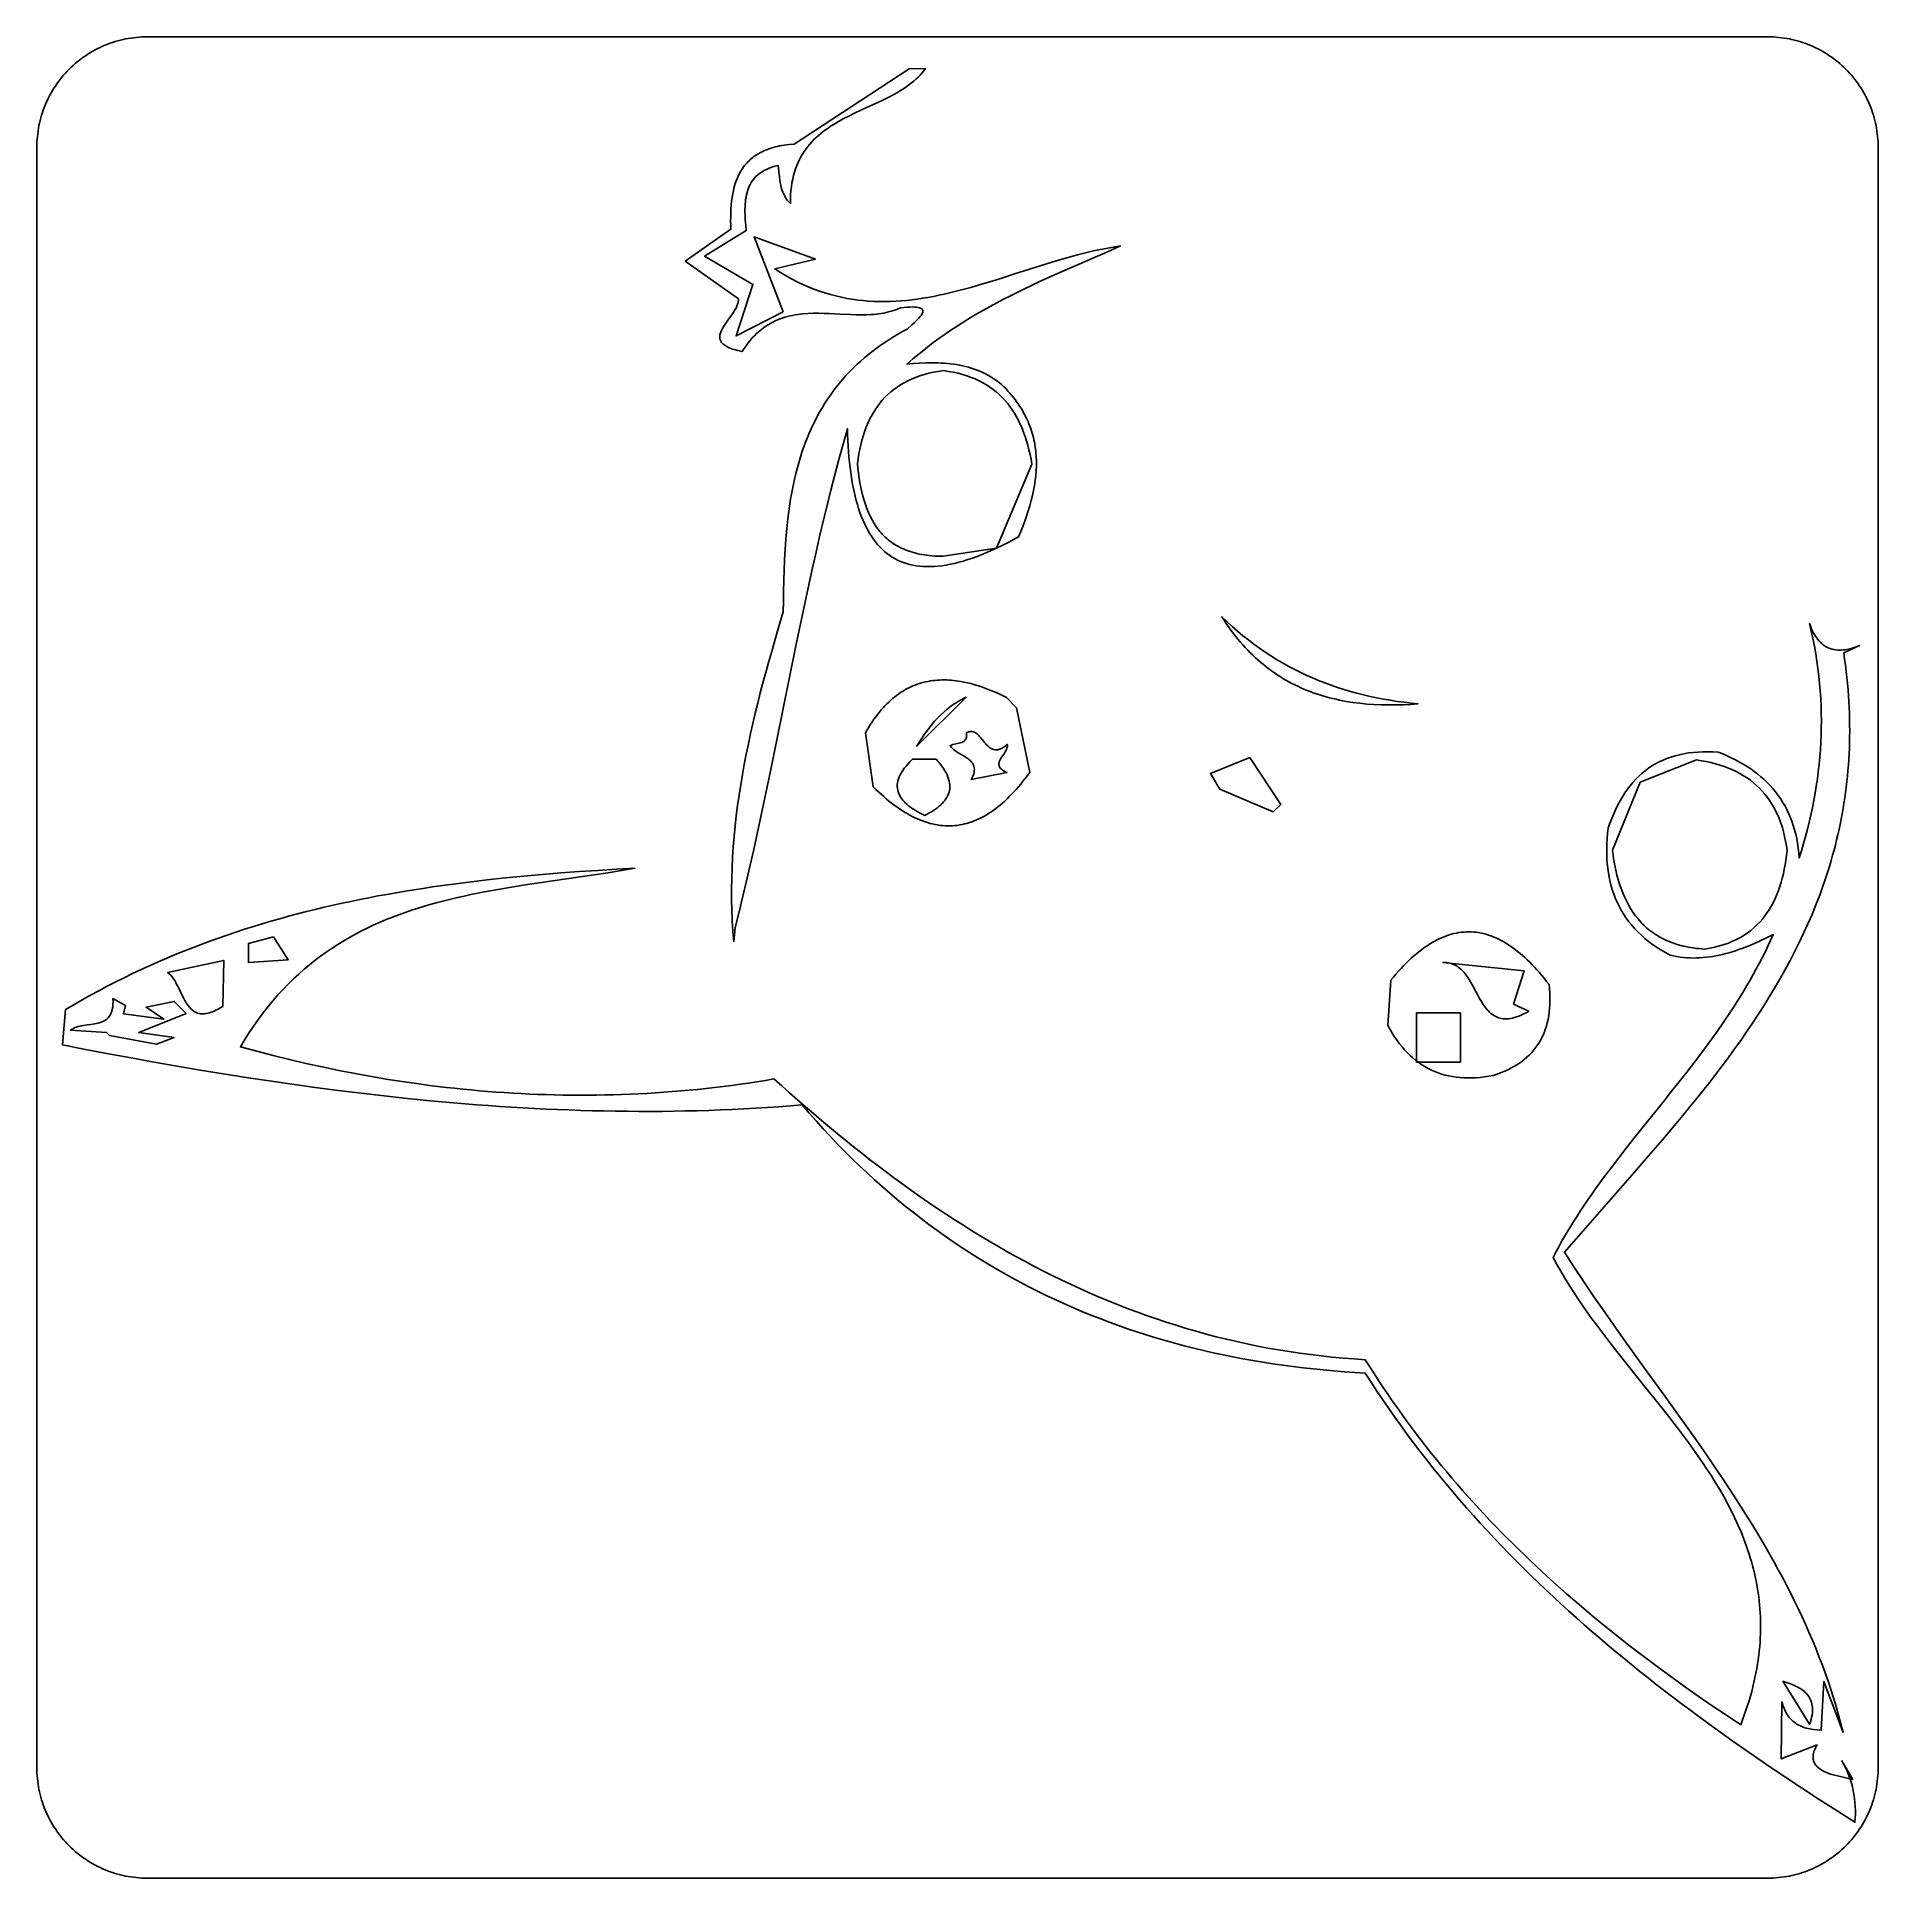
# Model space of a CAD drawing. Header units: metres. Extents: x 0 to 50, y 0 to 50.
import ezdxf

# ---------------------------------------------------------------- set-up
doc = ezdxf.new("R2010")
doc.units = ezdxf.units.M

msp = doc.modelspace()

# ---------------------------------------------------------------- linework, layer by layer
for points in [[(3, 0), (47, 0), (47, 0), (47.074492, 0.000924), (47.148761, 0.003687), (47.222779, 0.008277), (47.296513, 0.01468), (47.369934, 0.022884), (47.443009, 0.032877), (47.51571, 0.044646), (47.588004, 0.058177), (47.659861, 0.073458), (47.731251, 0.090477), (47.802143, 0.10922), (47.872505, 0.129676), (47.942308, 0.15183), (48.01152, 0.175671), (48.080111, 0.201186), (48.14805, 0.228361), (48.215307, 0.257185), (48.281849, 0.287645), (48.347648, 0.319727), (48.412671, 0.35342), (48.476889, 0.388709), (48.540271, 0.425584), (48.602785, 0.46403), (48.664402, 0.504035), (48.725089, 0.545587), (48.784818, 0.588672), (48.843556, 0.633279), (48.901274, 0.679394), (48.957939, 0.727004), (49.013523, 0.776097), (49.067994, 0.826659), (49.12132, 0.87868), (49.12132, 0.87868), (49.173341, 0.932006), (49.223903, 0.986477), (49.272996, 1.042061), (49.320606, 1.098726), (49.366721, 1.156444), (49.411328, 1.215182), (49.454413, 1.274911), (49.495965, 1.335598), (49.53597, 1.397215), (49.574416, 1.459729), (49.611291, 1.523111), (49.64658, 1.587329), (49.680273, 1.652352), (49.712355, 1.718151), (49.742815, 1.784693), (49.771639, 1.85195), (49.798814, 1.919889), (49.824329, 1.98848), (49.84817, 2.057692), (49.870324, 2.127495), (49.89078, 2.197857), (49.909523, 2.268749), (49.926542, 2.340139), (49.941823, 2.411996), (49.955354, 2.48429), (49.967123, 2.556991), (49.977116, 2.630066), (49.98532, 2.703487), (49.991723, 2.777221), (49.996313, 2.851239), (49.999076, 2.925508), (50, 3), (50, 47), (50, 47), (49.999076, 47.074492), (49.996313, 47.148761), (49.991723, 47.222779), (49.98532, 47.296513), (49.977116, 47.369934), (49.967123, 47.443009), (49.955354, 47.51571), (49.941823, 47.588004), (49.926542, 47.659861), (49.909523, 47.731251), (49.89078, 47.802143), (49.870324, 47.872505), (49.84817, 47.942308), (49.824329, 48.01152), (49.798814, 48.080111), (49.771639, 48.14805), (49.742815, 48.215307), (49.712355, 48.281849), (49.680273, 48.347648), (49.64658, 48.412671), (49.611291, 48.476889), (49.574416, 48.540271), (49.53597, 48.602785), (49.495965, 48.664402), (49.454413, 48.725089), (49.411328, 48.784818), (49.366721, 48.843556), (49.320606, 48.901274), (49.272996, 48.957939), (49.223903, 49.013523), (49.173341, 49.067994), (49.12132, 49.12132), (49.12132, 49.12132), (49.067994, 49.173341), (49.013523, 49.223903), (48.957939, 49.272996), (48.901274, 49.320606), (48.843556, 49.366721), (48.784818, 49.411328), (48.725089, 49.454413), (48.664402, 49.495965), (48.602785, 49.53597), (48.540271, 49.574416), (48.476889, 49.611291), (48.412671, 49.64658), (48.347648, 49.680273), (48.281849, 49.712355), (48.215307, 49.742815), (48.14805, 49.771639), (48.080111, 49.798814), (48.01152, 49.824329), (47.942308, 49.84817), (47.872505, 49.870324), (47.802143, 49.89078), (47.731251, 49.909523), (47.659861, 49.926542), (47.588004, 49.941823), (47.51571, 49.955354), (47.443009, 49.967123), (47.369934, 49.977116), (47.296513, 49.98532), (47.222779, 49.991723), (47.148761, 49.996313), (47.074492, 49.999076), (47, 50), (3, 50), (3, 50), (2.925508, 49.999076), (2.851239, 49.996313), (2.777221, 49.991723), (2.703487, 49.98532), (2.630066, 49.977116), (2.556991, 49.967123), (2.48429, 49.955354), (2.411996, 49.941823), (2.340139, 49.926542), (2.268749, 49.909523), (2.197857, 49.89078), (2.127495, 49.870324), (2.057692, 49.84817), (1.98848, 49.824329), (1.919889, 49.798814), (1.85195, 49.771639), (1.784693, 49.742815), (1.718151, 49.712355), (1.652352, 49.680273), (1.587329, 49.64658), (1.523111, 49.611291), (1.459729, 49.574416), (1.397215, 49.53597), (1.335598, 49.495965), (1.274911, 49.454413), (1.215182, 49.411328), (1.156444, 49.366721), (1.098726, 49.320606), (1.042061, 49.272996), (0.986477, 49.223903), (0.932006, 49.173341), (0.87868, 49.12132), (0.87868, 49.12132), (0.826659, 49.067994), (0.776097, 49.013523), (0.727004, 48.957939), (0.679394, 48.901274), (0.633279, 48.843556), (0.588672, 48.784818), (0.545587, 48.725089), (0.504035, 48.664402), (0.46403, 48.602785), (0.425584, 48.540271), (0.388709, 48.476889), (0.35342, 48.412671), (0.319727, 48.347648), (0.287645, 48.281849), (0.257185, 48.215307), (0.228361, 48.14805), (0.201186, 48.080111), (0.175671, 48.01152), (0.15183, 47.942308), (0.129676, 47.872505), (0.10922, 47.802143), (0.090477, 47.731251), (0.073458, 47.659861), (0.058177, 47.588004), (0.044646, 47.51571), (0.032877, 47.443009), (0.022884, 47.369934), (0.01468, 47.296513), (0.008277, 47.222779), (0.003687, 47.148761), (0.000924, 47.074492), (0, 47), (0, 3), (0, 3), (0.000924, 2.925508), (0.003687, 2.851239), (0.008277, 2.777221), (0.01468, 2.703487), (0.022884, 2.630066), (0.032877, 2.556991), (0.044646, 2.48429), (0.058177, 2.411996), (0.073458, 2.340139), (0.090477, 2.268749), (0.10922, 2.197857), (0.129676, 2.127495), (0.15183, 2.057692), (0.175671, 1.98848), (0.201186, 1.919889), (0.228361, 1.85195), (0.257185, 1.784694), (0.287645, 1.718151), (0.319727, 1.652352), (0.35342, 1.587329), (0.388709, 1.523111), (0.425584, 1.459729), (0.46403, 1.397215), (0.504035, 1.335598), (0.545587, 1.274911), (0.588672, 1.215182), (0.633279, 1.156444), (0.679394, 1.098726), (0.727004, 1.042061), (0.776097, 0.986477), (0.826659, 0.932006), (0.87868, 0.87868), (0.87868, 0.87868), (0.932006, 0.826659), (0.986477, 0.776097), (1.042061, 0.727004), (1.098726, 0.679394), (1.156444, 0.633279), (1.215182, 0.588672), (1.274911, 0.545587), (1.335598, 0.504035), (1.397215, 0.46403), (1.459729, 0.425584), (1.523111, 0.388709), (1.587329, 0.35342), (1.652352, 0.319727), (1.718151, 0.287645), (1.784693, 0.257185), (1.85195, 0.228361), (1.919889, 0.201186), (1.98848, 0.175671), (2.057692, 0.15183), (2.127495, 0.129676), (2.197857, 0.10922), (2.268749, 0.090477), (2.340139, 0.073458), (2.411996, 0.058177), (2.48429, 0.044646), (2.556991, 0.032877), (2.630066, 0.022884), (2.703487, 0.01468), (2.777221, 0.008277), (2.851239, 0.003687), (2.925508, 0.000924), (3, 0)], [(24.133482, 49.135992), (24.133482, 49.135992), (24.085966, 49.074351), (24.036026, 49.014992), (23.983763, 48.957813), (23.929281, 48.902709), (23.872681, 48.849577), (23.814066, 48.798313), (23.753537, 48.748813), (23.691197, 48.700974), (23.627149, 48.654692), (23.561494, 48.609863), (23.494335, 48.566383), (23.425773, 48.524149), (23.355913, 48.483057), (23.284854, 48.443003), (23.139553, 48.365596), (22.990689, 48.291097), (22.83908, 48.218677), (22.530897, 48.076755), (22.37596, 48.005593), (22.221548, 47.933192), (22.068481, 47.858721), (21.917576, 47.78135), (21.769651, 47.700251), (21.697062, 47.658044), (21.625524, 47.614593), (21.555141, 47.569795), (21.486014, 47.523547), (21.418245, 47.475743), (21.351937, 47.426282), (21.287191, 47.375058), (21.224111, 47.321969), (21.162799, 47.266911), (21.103356, 47.209779), (21.045885, 47.150471), (20.990488, 47.088882), (20.937268, 47.024909), (20.886326, 46.958448), (20.837765, 46.889395), (20.791687, 46.817647), (20.748195, 46.743099), (20.70739, 46.665649), (20.669375, 46.585193), (20.634252, 46.501626), (20.602123, 46.414845), (20.573091, 46.324747), (20.547257, 46.231227), (20.524725, 46.134182), (20.505596, 46.033508), (20.489973, 45.929102), (20.477957, 45.82086), (20.469651, 45.708677), (20.465157, 45.592451), (20.464578, 45.472078), (20.464578, 45.472078), (20.418609, 45.517404), (20.37751, 45.565517), (20.340952, 45.616369), (20.308606, 45.669915), (20.280145, 45.726111), (20.255239, 45.784911), (20.233559, 45.846268), (20.214777, 45.910138), (20.198565, 45.976475), (20.184593, 46.045234), (20.172533, 46.116369), (20.162056, 46.189834), (20.144537, 46.343574), (20.129408, 46.50609), (20.129408, 46.50609), (20.041527, 46.484064), (19.95928, 46.458939), (19.882494, 46.43081), (19.810999, 46.399773), (19.744625, 46.365923), (19.683201, 46.329357), (19.626555, 46.29017), (19.574517, 46.248458), (19.526916, 46.204317), (19.483582, 46.157842), (19.444343, 46.10913), (19.409028, 46.058275), (19.377467, 46.005375), (19.349489, 45.950523), (19.324923, 45.893817), (19.303599, 45.835352), (19.285344, 45.775224), (19.26999, 45.713529), (19.257364, 45.650361), (19.247296, 45.585818), (19.239615, 45.519994), (19.23415, 45.452986), (19.230731, 45.38489), (19.229187, 45.3158), (19.229346, 45.245813), (19.231038, 45.175025), (19.238338, 45.031428), (19.249719, 44.885774), (19.263816, 44.738829), (18.134449, 44.042169), (19.446405, 43.279146), (18.985811, 41.879651), (20.263093, 42.53542), (19.475177, 44.573001), (21.141721, 43.96468), (20.038531, 43.696068), (20.038531, 43.696068), (20.191143, 43.599897), (20.343377, 43.510054), (20.495241, 43.426395), (20.646745, 43.348776), (20.797899, 43.277055), (20.948711, 43.211087), (21.09919, 43.15073), (21.249347, 43.095839), (21.399189, 43.046273), (21.548726, 43.001886), (21.697968, 42.962536), (21.846923, 42.928079), (21.995602, 42.898372), (22.144012, 42.873272), (22.292163, 42.852634), (22.440064, 42.836316), (22.587725, 42.824175), (22.735155, 42.816066), (22.882362, 42.811846), (23.029357, 42.811373), (23.176148, 42.814502), (23.322745, 42.82109), (23.469156, 42.830994), (23.615391, 42.84407), (23.761459, 42.860175), (23.90737, 42.879166), (24.053132, 42.900898), (24.198755, 42.92523), (24.344247, 42.952016), (24.489619, 42.981115), (24.634879, 43.012382), (24.780036, 43.045673), (24.9251, 43.080847), (25.07008, 43.117758), (25.359823, 43.196223), (25.649341, 43.279918), (25.938706, 43.367699), (26.227992, 43.458416), (26.517272, 43.550923), (27.096109, 43.736718), (27.385814, 43.827711), (27.675807, 43.915904), (27.966163, 44.000151), (28.256954, 44.079304), (28.402536, 44.116611), (28.548255, 44.152215), (28.694119, 44.185972), (28.840138, 44.217738), (28.986321, 44.24737), (29.132678, 44.274725), (29.279217, 44.299659), (29.425948, 44.322028), (29.425948, 44.322028), (29.051239, 44.156836), (28.675791, 43.99317), (28.30011, 43.829692), (27.924702, 43.665065), (27.550074, 43.49795), (27.176731, 43.327009), (26.9907, 43.239686), (26.80518, 43.150905), (26.620234, 43.060498), (26.435925, 42.968298), (26.252317, 42.874139), (26.069474, 42.777852), (25.887457, 42.679271), (25.706331, 42.578229), (25.526159, 42.474557), (25.347004, 42.368089), (25.168929, 42.258658), (24.991998, 42.146096), (24.816273, 42.030236), (24.641819, 41.910911), (24.468697, 41.787954), (24.296972, 41.661197), (24.126707, 41.530473), (23.957965, 41.395615), (23.790809, 41.256455), (23.625303, 41.112827), (23.625303, 41.112827), (23.796871, 41.127017), (23.967933, 41.138148), (24.138304, 41.145475), (24.307798, 41.148248), (24.47623, 41.145721), (24.559989, 41.142236), (24.643414, 41.137146), (24.72648, 41.130357), (24.809164, 41.121777), (24.891444, 41.111311), (24.973296, 41.098865), (25.054697, 41.084348), (25.135623, 41.067665), (25.216053, 41.048722), (25.295961, 41.027427), (25.375326, 41.003686), (25.454124, 40.977406), (25.532331, 40.948492), (25.609925, 40.916853), (25.686883, 40.882394), (25.763181, 40.845022), (25.838796, 40.804643), (25.913705, 40.761165), (25.987884, 40.714493), (26.061312, 40.664534), (26.133963, 40.611196), (26.205816, 40.554384), (26.205816, 40.554384), (26.262605, 40.497322), (26.317413, 40.440011), (26.370258, 40.382451), (26.421161, 40.324643), (26.470141, 40.266586), (26.517217, 40.208282), (26.562409, 40.149731), (26.605736, 40.090933), (26.647218, 40.031889), (26.686875, 39.9726), (26.724726, 39.913066), (26.76079, 39.853287), (26.795087, 39.793263), (26.827637, 39.732997), (26.858459, 39.672487), (26.887572, 39.611734), (26.914996, 39.55074), (26.940751, 39.489504), (26.964857, 39.428026), (26.987332, 39.366308), (27.008196, 39.30435), (27.027468, 39.242152), (27.045169, 39.179715), (27.061318, 39.117039), (27.075934, 39.054125), (27.089036, 38.990973), (27.11078, 38.863959), (27.126705, 38.735999), (27.136967, 38.607098), (27.141723, 38.47726), (27.141128, 38.346489), (27.13534, 38.214789), (27.124513, 38.082163), (27.108805, 37.948616), (27.088371, 37.814151), (27.063368, 37.678773), (27.033951, 37.542485), (27.000277, 37.405292), (26.962502, 37.267196), (26.920782, 37.128203), (26.875274, 36.988316), (26.826132, 36.847539), (26.773515, 36.705875), (26.717577, 36.56333), (26.658475, 36.419906), (26.658475, 36.419906), (26.508304, 36.338419), (26.360895, 36.261382), (26.216235, 36.188776), (26.074309, 36.12058), (25.935102, 36.056776), (25.798599, 35.997344), (25.664786, 35.942263), (25.533649, 35.891515), (25.405173, 35.84508), (25.279342, 35.802938), (25.156144, 35.765069), (25.035562, 35.731454), (24.917582, 35.702074), (24.802191, 35.676908), (24.689372, 35.655937), (24.579112, 35.639141), (24.471396, 35.626501), (24.36621, 35.617998), (24.263538, 35.61361), (24.163366, 35.61332), (24.06568, 35.617107), (23.970465, 35.624951), (23.877706, 35.636834), (23.787389, 35.652735), (23.699499, 35.672634), (23.614022, 35.696513), (23.530942, 35.724351), (23.450246, 35.756129), (23.371919, 35.791827), (23.295946, 35.831426), (23.222313, 35.874906), (23.151004, 35.922247), (23.082006, 35.97343), (23.015303, 36.028434), (22.950882, 36.087242), (22.888727, 36.149832), (22.828825, 36.216185), (22.771159, 36.286282), (22.715717, 36.360103), (22.662482, 36.437628), (22.611441, 36.518838), (22.562579, 36.603713), (22.515881, 36.692233), (22.471334, 36.784379), (22.428921, 36.880132), (22.388629, 36.979471), (22.350442, 37.082376), (22.314348, 37.188829), (22.280329, 37.29881), (22.248373, 37.412299), (22.218465, 37.529276), (22.19059, 37.649722), (22.164732, 37.773617), (22.140879, 37.900942), (22.119015, 38.031677), (22.099125, 38.165802), (22.081196, 38.303297), (22.065211, 38.444144), (22.051158, 38.588322), (22.03902, 38.735812), (22.028784, 38.886593), (22.020435, 39.040648), (22.013959, 39.197955), (22.00934, 39.358496), (22.00934, 39.358496), (21.892316, 38.942849), (21.778755, 38.526176), (21.668454, 38.108532), (21.561207, 37.68997), (21.456809, 37.270544), (21.355057, 36.850308), (21.255744, 36.429317), (21.158667, 36.007624), (21.063621, 35.585284), (20.970401, 35.16235), (20.878802, 34.738877), (20.788619, 34.314919), (20.611685, 33.465761), (20.437961, 32.615311), (20.093591, 30.912262), (19.919669, 30.060527), (19.742406, 29.209228), (19.65201, 28.783878), (19.560165, 28.358799), (19.466665, 27.934045), (19.371306, 27.50967), (19.273884, 27.085729), (19.174193, 26.662275), (19.072029, 26.239363), (18.967188, 25.817047), (18.926552, 25.429487), (18.926552, 25.429487), (18.903271, 25.717972), (18.885771, 26.005718), (18.873896, 26.292741), (18.867488, 26.57906), (18.866391, 26.864692), (18.870446, 27.149656), (18.879498, 27.433969), (18.893389, 27.717649), (18.911962, 28.000714), (18.935059, 28.283182), (18.962524, 28.565071), (18.9942, 28.846399), (19.029929, 29.127184), (19.069554, 29.407443), (19.112919, 29.687195), (19.159865, 29.966457), (19.210237, 30.245248), (19.263876, 30.523585), (19.320626, 30.801485), (19.38033, 31.078968), (19.442831, 31.356051), (19.50797, 31.632752), (19.575592, 31.909089), (19.645539, 32.185079), (19.717655, 32.460741), (19.791781, 32.736092), (19.867761, 33.011151), (19.945438, 33.285935), (20.105253, 33.83475), (20.26997, 34.382682), (20.26997, 34.382682), (20.272041, 34.668842), (20.275848, 34.954247), (20.281883, 35.238676), (20.290637, 35.521905), (20.302601, 35.803715), (20.318265, 36.083883), (20.338122, 36.362187), (20.362661, 36.638406), (20.392374, 36.912318), (20.409324, 37.04834), (20.427751, 37.183702), (20.447718, 37.318376), (20.469285, 37.452335), (20.492514, 37.585551), (20.517466, 37.717997), (20.544202, 37.849644), (20.572785, 37.980465), (20.603274, 38.110432), (20.635732, 38.239518), (20.67022, 38.367695), (20.7068, 38.494934), (20.745532, 38.621209), (20.786478, 38.746492), (20.8297, 38.870755), (20.875259, 38.99397), (20.923216, 39.11611), (20.973632, 39.237146), (21.02657, 39.357052), (21.08209, 39.475799), (21.140254, 39.593359), (21.201123, 39.709706), (21.264758, 39.824811), (21.331222, 39.938647), (21.400574, 40.051186), (21.472878, 40.162399), (21.548193, 40.272261), (21.626582, 40.380742), (21.708105, 40.487815), (21.792825, 40.593452), (21.880802, 40.697626), (21.972099, 40.80031), (22.066775, 40.901474), (22.164893, 41.001092), (22.266515, 41.099135), (22.3717, 41.195577), (22.480512, 41.29039), (22.59301, 41.383544), (22.709258, 41.475014), (22.829315, 41.564772), (22.953243, 41.652789), (23.081105, 41.739037), (23.21296, 41.82349), (23.348871, 41.906119), (23.488898, 41.986898), (23.633104, 42.065797), (23.633104, 42.065797), (23.757256, 42.179153), (23.821382, 42.237352), (23.883218, 42.295351), (23.940022, 42.35224), (23.989052, 42.407108), (24.009795, 42.433499), (24.027566, 42.459044), (24.042022, 42.483629), (24.052821, 42.507139), (24.05962, 42.529462), (24.062076, 42.550482), (24.059846, 42.570087), (24.052587, 42.588163), (24.039958, 42.604595), (24.021614, 42.619271), (23.997213, 42.632076), (23.966413, 42.642896), (23.928871, 42.651617), (23.884243, 42.658127), (23.832187, 42.66231), (23.772361, 42.664054), (23.704421, 42.663244), (23.628025, 42.659767), (23.54283, 42.653509), (23.448493, 42.644355), (23.448493, 42.644355), (23.386251, 42.616487), (23.323268, 42.591237), (23.259571, 42.568492), (23.195189, 42.548141), (23.13015, 42.530069), (23.064483, 42.514166), (22.998216, 42.500318), (22.931377, 42.488413), (22.863995, 42.478338), (22.796098, 42.469982), (22.727715, 42.463231), (22.658872, 42.457973), (22.519926, 42.451486), (22.379487, 42.449621), (22.237781, 42.451479), (22.095035, 42.456158), (21.807329, 42.470384), (21.518184, 42.485099), (21.373638, 42.49039), (21.229412, 42.493104), (21.085733, 42.49234), (20.942828, 42.487199), (20.800922, 42.47678), (20.730415, 42.469311), (20.660244, 42.460185), (20.590435, 42.449289), (20.521019, 42.436512), (20.452022, 42.42174), (20.383474, 42.404862), (20.315403, 42.385764), (20.247836, 42.364334), (20.180803, 42.340461), (20.114332, 42.31403), (20.048451, 42.28493), (19.983188, 42.253049), (19.918572, 42.218273), (19.854631, 42.180491), (19.791393, 42.139589), (19.728888, 42.095456), (19.667142, 42.047978), (19.606184, 41.997044), (19.546044, 41.94254), (19.486748, 41.884355), (19.428326, 41.822375), (19.370806, 41.756489), (19.314216, 41.686584), (19.258584, 41.612547), (19.203939, 41.534266), (19.15031, 41.451628), (19.15031, 41.451628), (19.033948, 41.478647), (18.93193, 41.50767), (18.886079, 41.522905), (18.84355, 41.53861), (18.804256, 41.554772), (18.768107, 41.571382), (18.735017, 41.588429), (18.704897, 41.605901), (18.67766, 41.623789), (18.653217, 41.642082), (18.63148, 41.660769), (18.612363, 41.67984), (18.595776, 41.699283), (18.581632, 41.719088), (18.569843, 41.739244), (18.560321, 41.759742), (18.552978, 41.780569), (18.547726, 41.801716), (18.544478, 41.823171), (18.543145, 41.844924), (18.54364, 41.866965), (18.545874, 41.889282), (18.54976, 41.911866), (18.55521, 41.934704), (18.570449, 41.981105), (18.590888, 42.028399), (18.615825, 42.076501), (18.644555, 42.125326), (18.676375, 42.174787), (18.746475, 42.27528), (18.820497, 42.377298), (18.892815, 42.480156), (18.926578, 42.531688), (18.957804, 42.583173), (18.985792, 42.634528), (19.009837, 42.685665), (19.029237, 42.736501), (19.043288, 42.78695), (19.048088, 42.812002), (19.051287, 42.836925), (19.052798, 42.861709), (19.052531, 42.886343), (17.606677, 43.910207), (18.845627, 44.777152), (18.845627, 44.777152), (18.841991, 44.890014), (18.840248, 45.001582), (18.84058, 45.111724), (18.843167, 45.220306), (18.848192, 45.327193), (18.855835, 45.432251), (18.866276, 45.535347), (18.879698, 45.636347), (18.896282, 45.735117), (18.916207, 45.831524), (18.939656, 45.925433), (18.96681, 46.01671), (18.99785, 46.105222), (19.032956, 46.190835), (19.07231, 46.273415), (19.116093, 46.352828), (19.164486, 46.428941), (19.190468, 46.465717), (19.21767, 46.501618), (19.246116, 46.536628), (19.275827, 46.570728), (19.306826, 46.603903), (19.339137, 46.636136), (19.372781, 46.667409), (19.407781, 46.697707), (19.44416, 46.727012), (19.481941, 46.755308), (19.521146, 46.782579), (19.561797, 46.808806), (19.603918, 46.833974), (19.647532, 46.858066), (19.692659, 46.881066), (19.739325, 46.902955), (19.78755, 46.923718), (19.837358, 46.943339), (19.888771, 46.961799), (19.941811, 46.979083), (19.996503, 46.995174), (20.052867, 47.010055), (20.110928, 47.023709), (20.170707, 47.036119), (20.232227, 47.04727), (20.29551, 47.057144), (20.36058, 47.065724), (20.427459, 47.072993), (20.566734, 47.083535), (23.683481, 49.129114), (24.133482, 49.135992)], [(26.055439, 36.112941), (27.019941, 38.396588), (27.019941, 38.396588), (26.995858, 38.529089), (26.969223, 38.658566), (26.939962, 38.784977), (26.908001, 38.908283), (26.873266, 39.028443), (26.835682, 39.145417), (26.795175, 39.259165), (26.751671, 39.369645), (26.705096, 39.476819), (26.655376, 39.580645), (26.602436, 39.681084), (26.546203, 39.778095), (26.486602, 39.871637), (26.423558, 39.961671), (26.356999, 40.048156), (26.286849, 40.131052), (26.213035, 40.210318), (26.135482, 40.285914), (26.054116, 40.357801), (25.968862, 40.425936), (25.879648, 40.490281), (25.786398, 40.550795), (25.689038, 40.607437), (25.587495, 40.660168), (25.481693, 40.708946), (25.37156, 40.753733), (25.257019, 40.794486), (25.137999, 40.831167), (25.014423, 40.863734), (24.886219, 40.892148), (24.753311, 40.916368), (24.615627, 40.936353), (24.615627, 40.936353), (24.478729, 40.916134), (24.346553, 40.891715), (24.219041, 40.863141), (24.096133, 40.830453), (23.97777, 40.793694), (23.863892, 40.752908), (23.754441, 40.708136), (23.649357, 40.659422), (23.548581, 40.606807), (23.452054, 40.550336), (23.359716, 40.49005), (23.27151, 40.425993), (23.187375, 40.358207), (23.107251, 40.286734), (23.031081, 40.211618), (22.958805, 40.132901), (22.890364, 40.050626), (22.825698, 39.964836), (22.764748, 39.875573), (22.707456, 39.78288), (22.653762, 39.6868), (22.603606, 39.587375), (22.55693, 39.484649), (22.513674, 39.378663), (22.47378, 39.269462), (22.437188, 39.157086), (22.403838, 39.04158), (22.373673, 38.922985), (22.346632, 38.801345), (22.322656, 38.676702), (22.301687, 38.5491), (22.283665, 38.418579), (22.283665, 38.418579), (22.296552, 38.283159), (22.311829, 38.150151), (22.329642, 38.01968), (22.350138, 37.891869), (22.373463, 37.76684), (22.399765, 37.644719), (22.429189, 37.525628), (22.461884, 37.409691), (22.497995, 37.297031), (22.537669, 37.187772), (22.581054, 37.082037), (22.628295, 36.97995), (22.67954, 36.881635), (22.734935, 36.787215), (22.794628, 36.696813), (22.826131, 36.653157), (22.858764, 36.610553), (22.892545, 36.569014), (22.927491, 36.528558), (22.963622, 36.489199), (23.000955, 36.450952), (23.03951, 36.413834), (23.079304, 36.377859), (23.120356, 36.343044), (23.162684, 36.309402), (23.206306, 36.276951), (23.251241, 36.245705), (23.297507, 36.215679), (23.345123, 36.18689), (23.394106, 36.159353), (23.444476, 36.133082), (23.49625, 36.108094), (23.549446, 36.084404), (23.604085, 36.062027), (23.660182, 36.04098), (23.717758, 36.021276), (23.776829, 36.002932), (23.837416, 35.985964), (23.899535, 35.970386), (23.963205, 35.956214), (24.028445, 35.943463), (24.095273, 35.932149), (24.163707, 35.922288), (24.233766, 35.913894), (24.305468, 35.906984), (24.378831, 35.901572), (24.453874, 35.897675), (24.530615, 35.895307), (24.609072, 35.894484), (26.055439, 36.112941)], [(48.134405, 34.068872), (48.134405, 34.068872), (48.158647, 34.002954), (48.184143, 33.940393), (48.210885, 33.881158), (48.238866, 33.825217), (48.268078, 33.77254), (48.298513, 33.723094), (48.330164, 33.676849), (48.363025, 33.633773), (48.397087, 33.593836), (48.432342, 33.557005), (48.468785, 33.52325), (48.506407, 33.49254), (48.5452, 33.464843), (48.585158, 33.440127), (48.626273, 33.418363), (48.668537, 33.399518), (48.711943, 33.383561), (48.756485, 33.370461), (48.802153, 33.360187), (48.848942, 33.352707), (48.896843, 33.347991), (48.945849, 33.346006), (48.995952, 33.346722), (49.047146, 33.350108), (49.099423, 33.356132), (49.152775, 33.364763), (49.207195, 33.37597), (49.262676, 33.389721), (49.31921, 33.405986), (49.37679, 33.424732), (49.435408, 33.445929), (49.495057, 33.469546), (49.065225, 33.271544), (49.065225, 33.271544), (49.089706, 33.102398), (49.112102, 32.934295), (49.132431, 32.767225), (49.150711, 32.60118), (49.166961, 32.436149), (49.181199, 32.272126), (49.193443, 32.109099), (49.203712, 31.94706), (49.212023, 31.786001), (49.218395, 31.625911), (49.222846, 31.466783), (49.225394, 31.308606), (49.226058, 31.151371), (49.224856, 30.995071), (49.221806, 30.839695), (49.216927, 30.685234), (49.210236, 30.531679), (49.201752, 30.379022), (49.191494, 30.227254), (49.179478, 30.076364), (49.165724, 29.926344), (49.150251, 29.777185), (49.133075, 29.628878), (49.114216, 29.481414), (49.093691, 29.334784), (49.071519, 29.188978), (49.047719, 29.043988), (49.022307, 28.899804), (48.995304, 28.756417), (48.966726, 28.613819), (48.936593, 28.472), (48.904922, 28.330951), (48.871731, 28.190663), (48.83704, 28.051127), (48.800865, 27.912334), (48.763226, 27.774275), (48.724141, 27.63694), (48.683628, 27.500321), (48.641704, 27.364409), (48.598389, 27.229194), (48.553701, 27.094668), (48.507658, 26.96082), (48.411579, 26.695127), (48.310299, 26.432042), (48.203963, 26.171493), (48.092718, 25.913406), (47.97671, 25.65771), (47.856085, 25.404331), (47.730988, 25.153197), (47.601565, 24.904235), (47.467964, 24.657373), (47.330329, 24.412537), (47.188807, 24.169656), (47.043543, 23.928656), (46.894684, 23.689466), (46.742376, 23.452011), (46.586765, 23.21622), (46.427996, 22.98202), (46.266216, 22.749338), (46.101571, 22.518101), (45.934206, 22.288238), (45.764268, 22.059674), (45.591903, 21.832339), (45.417257, 21.606158), (45.240475, 21.381059), (45.061704, 21.15697), (44.88109, 20.933818), (44.698779, 20.71153), (44.514916, 20.490034), (44.143122, 20.049126), (43.766874, 19.610512), (43.387341, 19.173611), (43.005692, 18.737842), (42.240715, 17.867375), (41.859723, 17.431513), (41.481287, 16.994459), (41.481287, 16.994459), (41.737704, 16.599708), (41.998842, 16.207455), (42.2641, 15.81737), (42.532878, 15.429121), (42.804574, 15.042377), (43.078587, 14.656805), (43.631162, 13.887855), (44.185794, 13.11962), (44.46238, 12.734941), (44.737676, 12.349447), (45.011084, 11.962806), (45.282001, 11.574686), (45.549826, 11.184756), (45.813959, 10.792684), (46.073799, 10.39814), (46.201921, 10.199836), (46.328744, 10.000791), (46.454193, 9.800961), (46.578194, 9.600306), (46.70067, 9.398784), (46.821547, 9.196353), (46.94075, 8.992973), (47.058203, 8.788602), (47.173832, 8.583198), (47.287561, 8.376721), (47.399315, 8.169128), (47.50902, 7.960378), (47.616599, 7.750429), (47.721978, 7.539241), (47.825082, 7.326772), (47.925835, 7.11298), (48.024162, 6.897824), (48.119989, 6.681263), (48.213241, 6.463255), (48.303841, 6.243758), (48.391715, 6.022732), (48.476788, 5.800134), (48.558985, 5.575924), (48.63823, 5.35006), (48.714449, 5.1225), (48.787566, 4.893204), (48.857506, 4.662129), (48.924195, 4.429234), (48.987556, 4.194478), (49.047515, 3.95782), (48.527963, 5.342498), (48.456455, 4.018301), (48.456455, 4.018301), (48.346155, 4.024013), (48.242146, 4.035007), (48.192467, 4.04251), (48.144319, 4.051365), (48.097688, 4.061581), (48.052561, 4.073169), (48.008924, 4.086138), (47.966763, 4.100499), (47.926064, 4.116263), (47.886814, 4.133439), (47.848997, 4.152037), (47.812602, 4.172067), (47.777613, 4.193541), (47.744016, 4.216467), (47.711799, 4.240857), (47.680947, 4.26672), (47.651446, 4.294066), (47.623283, 4.322906), (47.596443, 4.35325), (47.570913, 4.385107), (47.546679, 4.418489), (47.523726, 4.453406), (47.502042, 4.489867), (47.481612, 4.527882), (47.462423, 4.567462), (47.44446, 4.608618), (47.42771, 4.651358), (47.412159, 4.695694), (47.397793, 4.741636), (47.384598, 4.789193), (47.368028, 3.238381), (48.342337, 3.620025), (48.342337, 3.620025), (48.318597, 3.577213), (48.297889, 3.535981), (48.280138, 3.496286), (48.265266, 3.458087), (48.253196, 3.421339), (48.243852, 3.386001), (48.237156, 3.352031), (48.233033, 3.319384), (48.231405, 3.288019), (48.232196, 3.257893), (48.235329, 3.228963), (48.240726, 3.201187), (48.248312, 3.174522), (48.25801, 3.148925), (48.269742, 3.124354), (48.283432, 3.100766), (48.299003, 3.078119), (48.316379, 3.056369), (48.335483, 3.035475), (48.356237, 3.015393), (48.378565, 2.996081), (48.402391, 2.977496), (48.454227, 2.942337), (48.511131, 2.909575), (48.57249, 2.878869), (48.637688, 2.849878), (48.706111, 2.822261), (49.307405, 2.683287), (49.015033, 3.186905), (49.015033, 3.186905), (49.069189, 3.088667), (49.118747, 2.989348), (49.163776, 2.889005), (49.204344, 2.787698), (49.24052, 2.685483), (49.272375, 2.582419), (49.299976, 2.478565), (49.323393, 2.373978), (49.342696, 2.268717), (49.357952, 2.162839), (49.369231, 2.056403), (49.376602, 1.949467), (49.380134, 1.842089), (49.379896, 1.734328), (49.375957, 1.62624), (49.368387, 1.517885), (49.368387, 1.517885), (48.882212, 1.826832), (48.398705, 2.138286), (47.918055, 2.452463), (47.440452, 2.769577), (46.966085, 3.089845), (46.495143, 3.41348), (46.027815, 3.740699), (45.564291, 4.071715), (45.10476, 4.406745), (44.876551, 4.575833), (44.649411, 4.746004), (44.423363, 4.917286), (44.198433, 5.089706), (43.974642, 5.26329), (43.752015, 5.438066), (43.530576, 5.614061), (43.310347, 5.7913), (43.091354, 5.969812), (42.873618, 6.149623), (42.657165, 6.330761), (42.442017, 6.51325), (42.228199, 6.69712), (42.015734, 6.882396), (41.804645, 7.069106), (41.594957, 7.257276), (41.386692, 7.446934), (41.179876, 7.638106), (40.97453, 7.830818), (40.77068, 8.025099), (40.568347, 8.220975), (40.367558, 8.418472), (40.168334, 8.617618), (39.970699, 8.81844), (39.774678, 9.020964), (39.580294, 9.225217), (39.38757, 9.431226), (39.19653, 9.639019), (39.007198, 9.848621), (38.819597, 10.06006), (38.633752, 10.273363), (38.449685, 10.488557), (38.26742, 10.705668), (38.086982, 10.924723), (37.908394, 11.14575), (37.731678, 11.368775), (37.55686, 11.593825), (37.383962, 11.820927), (37.213009, 12.050108), (37.044024, 12.281394), (36.87703, 12.514813), (36.712052, 12.750392), (36.549112, 12.988157), (36.388235, 13.228135), (36.229445, 13.470353), (36.072764, 13.714838), (36.072764, 13.714838), (35.788229, 13.731884), (35.505005, 13.751716), (35.223098, 13.774349), (34.942515, 13.799795), (34.663263, 13.82807), (34.385349, 13.859186), (34.108778, 13.893157), (33.833559, 13.929997), (33.559697, 13.96972), (33.287199, 14.01234), (33.016072, 14.057869), (32.746322, 14.106323), (32.477956, 14.157715), (32.210981, 14.212058), (31.945404, 14.269366), (31.681231, 14.329653), (31.418468, 14.392933), (31.157123, 14.45922), (30.897202, 14.528526), (30.638712, 14.600867), (30.381659, 14.676255), (30.12605, 14.754705), (29.871892, 14.83623), (29.619192, 14.920844), (29.367955, 15.008561), (29.118189, 15.099394), (28.869901, 15.193357), (28.623097, 15.290464), (28.377783, 15.390729), (28.133967, 15.494166), (27.891655, 15.600787), (27.650854, 15.710607), (27.41157, 15.82364), (27.17381, 15.9399), (26.937581, 16.059399), (26.702889, 16.182152), (26.469742, 16.308173), (26.238145, 16.437476), (26.008105, 16.570073), (25.77963, 16.70598), (25.552725, 16.845208), (25.327398, 16.987774), (25.103654, 17.133689), (24.881502, 17.282968), (24.660946, 17.435625), (24.441995, 17.591673), (24.224655, 17.751126), (24.008931, 17.913998), (23.794832, 18.080303), (23.582364, 18.250054), (23.371533, 18.423265), (23.162346, 18.599949), (22.954809, 18.780122), (22.74893, 18.963795), (22.544715, 19.150984), (22.342171, 19.341701), (22.141304, 19.535961), (21.942121, 19.733777), (21.744629, 19.935163), (21.548834, 20.140133), (21.354743, 20.3487), (21.162362, 20.560879), (20.971699, 20.776682), (20.78276, 20.996125), (20.78276, 20.996125), (20.464849, 20.970365), (20.147108, 20.946745), (19.829536, 20.925241), (19.51213, 20.905828), (19.194889, 20.888481), (18.877811, 20.873175), (18.560894, 20.859885), (18.244136, 20.848586), (17.927535, 20.839253), (17.611089, 20.831861), (17.294796, 20.826386), (16.978655, 20.822801), (16.662663, 20.821083), (16.346818, 20.821207), (16.031119, 20.823147), (15.715563, 20.826878), (15.400149, 20.832376), (15.084874, 20.839616), (14.769737, 20.848573), (14.454736, 20.859221), (14.139869, 20.871536), (13.825134, 20.885493), (13.510529, 20.901067), (13.196051, 20.918234), (12.8817, 20.936967), (12.567474, 20.957242), (12.253369, 20.979035), (11.939385, 21.00232), (11.311769, 21.053267), (10.684612, 21.109884), (10.057898, 21.171971), (9.43161, 21.23933), (8.805735, 21.31176), (8.180256, 21.389062), (7.555157, 21.471036), (6.930424, 21.557483), (6.306041, 21.648204), (5.681992, 21.742999), (5.058263, 21.841668), (4.434837, 21.944013), (3.811699, 22.049832), (3.188833, 22.158928), (2.566225, 22.2711), (1.943858, 22.38615), (1.321718, 22.503876), (0.699788, 22.624081), (0.781779, 23.585811), (0.781779, 23.585811), (1.006865, 23.718752), (1.232645, 23.848524), (1.459111, 23.975168), (1.686255, 24.098726), (1.914068, 24.219238), (2.142543, 24.336747), (2.37167, 24.451293), (2.601442, 24.562917), (2.831851, 24.671662), (3.062887, 24.777568), (3.294544, 24.880676), (3.526812, 24.981028), (3.759683, 25.078666), (3.993149, 25.173629), (4.227202, 25.265961), (4.461834, 25.355702), (4.697035, 25.442893), (4.932798, 25.527575), (5.169115, 25.609791), (5.405977, 25.689581), (5.643377, 25.766986), (5.881304, 25.842048), (6.119753, 25.914809), (6.358713, 25.985309), (6.598178, 26.053589), (6.838137, 26.119692), (7.078585, 26.183657), (7.319511, 26.245528), (7.560908, 26.305344), (7.802767, 26.363148), (8.045081, 26.41898), (8.287841, 26.472882), (8.531038, 26.524895), (8.774664, 26.57506), (9.018712, 26.623419), (9.263172, 26.670013), (9.508037, 26.714884), (9.753298, 26.758072), (9.998947, 26.799619), (10.244976, 26.839566), (10.491376, 26.877954), (10.738139, 26.914825), (11.232721, 26.984182), (11.728657, 27.047964), (12.225879, 27.106504), (12.724321, 27.160131), (13.223918, 27.209176), (13.724602, 27.25397), (14.226308, 27.294841), (14.72897, 27.332122), (15.232521, 27.366142), (15.736895, 27.397232), (16.242025, 27.425721), (16.242025, 27.425721), (15.873142, 27.361662), (15.502532, 27.301602), (15.130588, 27.244575), (14.757703, 27.189616), (14.010681, 27.082045), (13.637329, 27.027502), (13.264607, 26.971169), (12.892908, 26.91208), (12.522623, 26.849271), (12.154147, 26.781776), (11.970709, 26.74597), (11.787871, 26.708631), (11.605681, 26.669638), (11.424188, 26.628871), (11.243442, 26.586209), (11.063491, 26.541531), (10.884386, 26.494717), (10.706174, 26.445646), (10.528904, 26.394198), (10.352627, 26.340251), (10.177391, 26.283687), (10.003245, 26.224382), (9.830238, 26.162218), (9.65842, 26.097074), (9.487839, 26.028829), (9.318544, 25.957361), (9.150585, 25.882552), (8.984011, 25.80428), (8.81887, 25.722424), (8.655212, 25.636864), (8.493087, 25.54748), (8.332542, 25.45415), (8.173627, 25.356754), (8.016392, 25.255172), (7.860885, 25.149283), (7.707155, 25.038966), (7.555252, 24.9241), (7.405224, 24.804566), (7.257121, 24.680242), (7.110992, 24.551008), (6.966885, 24.416744), (6.82485, 24.277328), (6.684937, 24.132639), (6.547194, 23.982559), (6.411669, 23.826965), (6.278413, 23.665738), (6.147475, 23.498756), (6.018903, 23.325899), (5.892746, 23.147046), (5.769054, 22.962078), (5.647876, 22.770872), (5.52926, 22.573309), (5.52926, 22.573309), (5.972035, 22.453258), (6.415511, 22.33856), (6.859682, 22.229279), (7.304544, 22.12548), (7.75009, 22.027224), (8.196315, 21.934576), (8.643211, 21.8476), (9.090775, 21.766359), (9.539, 21.690916), (9.98788, 21.621336), (10.437409, 21.557682), (10.662415, 21.528097), (10.887582, 21.500017), (11.112907, 21.47345), (11.338392, 21.448405), (11.564034, 21.424888), (11.789834, 21.402909), (12.015791, 21.382475), (12.241903, 21.363594), (12.46817, 21.346274), (12.694591, 21.330523), (12.921167, 21.316348), (13.147895, 21.303758), (13.374775, 21.292761), (13.601806, 21.283365), (13.828989, 21.275578), (14.056321, 21.269407), (14.283803, 21.26486), (14.511433, 21.261946), (14.739211, 21.260672), (14.967136, 21.261047), (15.195207, 21.263078), (15.423424, 21.266773), (15.651786, 21.272141), (15.880292, 21.279189), (16.108942, 21.287925), (16.337734, 21.298356), (16.566668, 21.310492), (16.795744, 21.32434), (17.02496, 21.339908), (17.254316, 21.357204), (17.483811, 21.376235), (17.713444, 21.39701), (17.943215, 21.419537), (18.173123, 21.443823), (18.403167, 21.469878), (18.633347, 21.497707), (18.863661, 21.52732), (19.09411, 21.558725), (19.324691, 21.591929), (19.555405, 21.62694), (19.786251, 21.663767), (20.017228, 21.702416), (20.017228, 21.702416), (20.229256, 21.511178), (20.442144, 21.321353), (20.655913, 21.132985), (20.870579, 20.946115), (21.086161, 20.760787), (21.302677, 20.577042), (21.520145, 20.394923), (21.738582, 20.214472), (21.958006, 20.035732), (22.178437, 19.858745), (22.399891, 19.683553), (22.622387, 19.510199), (22.845942, 19.338725), (23.070575, 19.169173), (23.296304, 19.001586), (23.523146, 18.836006), (23.75112, 18.672476), (23.980243, 18.511037), (24.210535, 18.351733), (24.442011, 18.194606), (24.674692, 18.039697), (24.908593, 17.887049), (25.143735, 17.736706), (25.380134, 17.588708), (25.617808, 17.443099), (25.856776, 17.29992), (26.097056, 17.159215), (26.338665, 17.021025), (26.581622, 16.885393), (26.825944, 16.752361), (27.07165, 16.621971), (27.318757, 16.494267), (27.567284, 16.36929), (27.817248, 16.247082), (28.068668, 16.127687), (28.321561, 16.011146), (28.575946, 15.897502), (28.83184, 15.786796), (29.089262, 15.679073), (29.348229, 15.574373), (29.608759, 15.472739), (29.870871, 15.374214), (30.134583, 15.27884), (30.399912, 15.186659), (30.666876, 15.097713), (30.935494, 15.012046), (31.205783, 14.929699), (31.477761, 14.850715), (31.751447, 14.775136), (32.026858, 14.703004), (32.304013, 14.634362), (32.582929, 14.569252), (32.863624, 14.507717), (33.146117, 14.449799), (33.430425, 14.39554), (33.716566, 14.344983), (34.004559, 14.298169), (34.294421, 14.255142), (34.58617, 14.215944), (34.879825, 14.180617), (35.175403, 14.149203), (35.472922, 14.121745), (35.7724, 14.098285), (36.073856, 14.078866), (36.073856, 14.078866), (36.192491, 13.889173), (36.312587, 13.700843), (36.434136, 13.513863), (36.557129, 13.328222), (36.681559, 13.143906), (36.807418, 12.960902), (36.934696, 12.7792), (37.063385, 12.598785), (37.193478, 12.419645), (37.324966, 12.241769), (37.457841, 12.065143), (37.592094, 11.889755), (37.727717, 11.715593), (37.864702, 11.542644), (38.00304, 11.370895), (38.142724, 11.200334), (38.283745, 11.030949), (38.426094, 10.862727), (38.569764, 10.695656), (38.714745, 10.529723), (38.861031, 10.364915), (39.008612, 10.201221), (39.157481, 10.038627), (39.307628, 9.877121), (39.459046, 9.716691), (39.611726, 9.557325), (39.765661, 9.399009), (39.920841, 9.241731), (40.077259, 9.085479), (40.234906, 8.93024), (40.393774, 8.776002), (40.553854, 8.622752), (40.715139, 8.470478), (40.87762, 8.319167), (41.206137, 8.019386), (41.539338, 7.723308), (41.877158, 7.430833), (42.21953, 7.141863), (42.566388, 6.856295), (42.917666, 6.574032), (43.273297, 6.294972), (43.633215, 6.019016), (43.997353, 5.746065), (44.365645, 5.476018), (44.738026, 5.208775), (45.114428, 4.944236), (45.494786, 4.682302), (45.879033, 4.422873), (46.267102, 4.165848), (46.267102, 4.165848), (46.31759, 4.298233), (46.365406, 4.429629), (46.410579, 4.560047), (46.453139, 4.689498), (46.493117, 4.817993), (46.530541, 4.945544), (46.565442, 5.072161), (46.597849, 5.197855), (46.627793, 5.322638), (46.655302, 5.446521), (46.680408, 5.569515), (46.703138, 5.69163), (46.723524, 5.812878), (46.741595, 5.933271), (46.757381, 6.052818), (46.770912, 6.171532), (46.782217, 6.289423), (46.791326, 6.406502), (46.798269, 6.522781), (46.803076, 6.638271), (46.805776, 6.752982), (46.8064, 6.866926), (46.804977, 6.980114), (46.801536, 7.092556), (46.796109, 7.204265), (46.788724, 7.315251), (46.779411, 7.425525), (46.7682, 7.535098), (46.75512, 7.643982), (46.740203, 7.752187), (46.723477, 7.859725), (46.704971, 7.966607), (46.684717, 8.072843), (46.662744, 8.178445), (46.63908, 8.283424), (46.613758, 8.387791), (46.586805, 8.491557), (46.558252, 8.594734), (46.528128, 8.697331), (46.496464, 8.799361), (46.463289, 8.900835), (46.428633, 9.001763), (46.392526, 9.102157), (46.354997, 9.202027), (46.275794, 9.400243), (46.191262, 9.596498), (46.10164, 9.790883), (46.007166, 9.983485), (45.908078, 10.174393), (45.804614, 10.363696), (45.697012, 10.551483), (45.585512, 10.737843), (45.47035, 10.922863), (45.351766, 11.106633), (45.229997, 11.289242), (45.105282, 11.470779), (44.977859, 11.651331), (44.847966, 11.830988), (44.715842, 12.009838), (44.581725, 12.187971), (44.445852, 12.365475), (44.308463, 12.542438), (44.030087, 12.895098), (43.748503, 13.246662), (43.183335, 13.949338), (42.903563, 14.30187), (42.628206, 14.656145), (42.492779, 14.834158), (42.359171, 15.012872), (42.22762, 15.192377), (42.098364, 15.372761), (41.971641, 15.554113), (41.84769, 15.736521), (41.726749, 15.920075), (41.609056, 16.104863), (41.494849, 16.290974), (41.384367, 16.478497), (41.277848, 16.667519), (41.17553, 16.858131), (41.17553, 16.858131), (41.250306, 17.001418), (41.326936, 17.143581), (41.405357, 17.284664), (41.485509, 17.424711), (41.567331, 17.563768), (41.650761, 17.701879), (41.735738, 17.839089), (41.822202, 17.975442), (41.910092, 18.110984), (41.999346, 18.245758), (42.181702, 18.513184), (42.368782, 18.778076), (42.560099, 19.040794), (42.755163, 19.301694), (42.953487, 19.561134), (43.154581, 19.81947), (43.357957, 20.077061), (43.769601, 20.591436), (44.184513, 21.107118), (44.391972, 21.366343), (44.598783, 21.626966), (44.804457, 21.889346), (45.008504, 22.15384), (45.210438, 22.420805), (45.409769, 22.690598), (45.606009, 22.963578), (45.798669, 23.240101), (45.987261, 23.520525), (46.079879, 23.662312), (46.171296, 23.805207), (46.261453, 23.949257), (46.350287, 24.094505), (46.437737, 24.240997), (46.523744, 24.388777), (46.608244, 24.537889), (46.691178, 24.688378), (46.772485, 24.84029), (46.852103, 24.993668), (46.929971, 25.148558), (47.006028, 25.305003), (47.080213, 25.46305), (47.152466, 25.622741), (47.152466, 25.622741), (46.982551, 25.539351), (46.812079, 25.459142), (46.641017, 25.38282), (46.469334, 25.311088), (46.296998, 25.24465), (46.210574, 25.213637), (46.123976, 25.184212), (46.037198, 25.156462), (45.950236, 25.130476), (45.863087, 25.106342), (45.775747, 25.084148), (45.688212, 25.063982), (45.600477, 25.045931), (45.51254, 25.030085), (45.424394, 25.016531), (45.336038, 25.005356), (45.247466, 24.99665), (45.158675, 24.9905), (45.069661, 24.986994), (44.980419, 24.98622), (44.890946, 24.988266), (44.801238, 24.99322), (44.711291, 25.001171), (44.6211, 25.012206), (44.530663, 25.026413), (44.439974, 25.043881), (44.34903, 25.064697), (44.34903, 25.064697), (44.222334, 25.133867), (44.100798, 25.205741), (43.984382, 25.280296), (43.873052, 25.357512), (43.766768, 25.437365), (43.665495, 25.519835), (43.569196, 25.6049), (43.477832, 25.692537), (43.391369, 25.782727), (43.309767, 25.875445), (43.23299, 25.970672), (43.161002, 26.068385), (43.093765, 26.168562), (43.031242, 26.271183), (42.973396, 26.376224), (42.92019, 26.483665), (42.871586, 26.593484), (42.827549, 26.705658), (42.788041, 26.820167), (42.753025, 26.936989), (42.722463, 27.056101), (42.69632, 27.177483), (42.674557, 27.301112), (42.657137, 27.426966), (42.644025, 27.555025), (42.635182, 27.685267), (42.630571, 27.817668), (42.630157, 27.952209), (42.6339, 28.088867), (42.641766, 28.227621), (42.653715, 28.368448), (42.669712, 28.511328), (42.669712, 28.511328), (42.716204, 28.647181), (42.765499, 28.778509), (42.817619, 28.905305), (42.872587, 29.027559), (42.930424, 29.145266), (42.991152, 29.258418), (43.054793, 29.367006), (43.121369, 29.471024), (43.190902, 29.570463), (43.263414, 29.665317), (43.338927, 29.755578), (43.417462, 29.841237), (43.499041, 29.922288), (43.583688, 29.998723), (43.671422, 30.070535), (43.762267, 30.137715), (43.856244, 30.200257), (43.953375, 30.258152), (44.053682, 30.311393), (44.157188, 30.359973), (44.263913, 30.403884), (44.37388, 30.443119), (44.48711, 30.477669), (44.603626, 30.507528), (44.72345, 30.532688), (44.846603, 30.553141), (44.973108, 30.568879), (45.102986, 30.579895), (45.236259, 30.586182), (45.372949, 30.587732), (45.513079, 30.584538), (45.656669, 30.576591), (45.656669, 30.576591), (45.778185, 30.527571), (45.896586, 30.47627), (46.011845, 30.422653), (46.123932, 30.366686), (46.232818, 30.308334), (46.338475, 30.247562), (46.440874, 30.184336), (46.539986, 30.11862), (46.635782, 30.050381), (46.728234, 29.979583), (46.817312, 29.906191), (46.902988, 29.830172), (46.985232, 29.75149), (47.064017, 29.670111), (47.139313, 29.585999), (47.211092, 29.499121), (47.279324, 29.409441), (47.343981, 29.316925), (47.405034, 29.221538), (47.462454, 29.123246), (47.516212, 29.022013), (47.56628, 28.917805), (47.612629, 28.810588), (47.655229, 28.700326), (47.694053, 28.586985), (47.729071, 28.47053), (47.760254, 28.350927), (47.787574, 28.228141), (47.811002, 28.102137), (47.830509, 27.97288), (47.846065, 27.840336), (47.857644, 27.704469), (47.857644, 27.704469), (47.917347, 27.898472), (47.974146, 28.092682), (48.028002, 28.287111), (48.078877, 28.481768), (48.126731, 28.676666), (48.171525, 28.871813), (48.21322, 29.067223), (48.251777, 29.262904), (48.287158, 29.458868), (48.319323, 29.655125), (48.348232, 29.851687), (48.373849, 30.048564), (48.396132, 30.245767), (48.415043, 30.443307), (48.430544, 30.641194), (48.442595, 30.83944), (48.451157, 31.038054), (48.456191, 31.237048), (48.457658, 31.436433), (48.45552, 31.636219), (48.449736, 31.836417), (48.440269, 32.037038), (48.427079, 32.238092), (48.410127, 32.439591), (48.389374, 32.641545), (48.364781, 32.843965), (48.33631, 33.046862), (48.303921, 33.250246), (48.267574, 33.454128), (48.227232, 33.658519), (48.182855, 33.863431), (48.134405, 34.068872)], [(37.504609, 31.887828), (37.504609, 31.887828), (37.300378, 31.873537), (37.097999, 31.863567), (36.89753, 31.858055), (36.69903, 31.857137), (36.502557, 31.86095), (36.308171, 31.869629), (36.115928, 31.883312), (35.925888, 31.902134), (35.738109, 31.926231), (35.552649, 31.955741), (35.369567, 31.990798), (35.278936, 32.010451), (35.188922, 32.031541), (35.099531, 32.054087), (35.010771, 32.078104), (34.922649, 32.103612), (34.835173, 32.130625), (34.74835, 32.159162), (34.662187, 32.18924), (34.576692, 32.220875), (34.491871, 32.254084), (34.407733, 32.288885), (34.324283, 32.325295), (34.241531, 32.36333), (34.159483, 32.403008), (34.078145, 32.444346), (33.997527, 32.48736), (33.917634, 32.532069), (33.838475, 32.578488), (33.760056, 32.626635), (33.682385, 32.676527), (33.605469, 32.728181), (33.529316, 32.781614), (33.453932, 32.836843), (33.379326, 32.893885), (33.305503, 32.952757), (33.232473, 33.013477), (33.160241, 33.07606), (33.088815, 33.140525), (33.018203, 33.206889), (32.948412, 33.275167), (32.879449, 33.345378), (32.811322, 33.417538), (32.744037, 33.491665), (32.677603, 33.567775), (32.612025, 33.645886), (32.547313, 33.726014), (32.483472, 33.808177), (32.420511, 33.892392), (32.358436, 33.978675), (32.297255, 34.067044), (32.236976, 34.157516), (32.177605, 34.250108), (32.177605, 34.250108), (32.318197, 34.115907), (32.460622, 33.985984), (32.604864, 33.860301), (32.750907, 33.73882), (32.898735, 33.621501), (33.04833, 33.508308), (33.199676, 33.399201), (33.352758, 33.294143), (33.507558, 33.193095), (33.664061, 33.09602), (33.82225, 33.002877), (33.982108, 32.913631), (34.143619, 32.828241), (34.306766, 32.746671), (34.471535, 32.668881), (34.637907, 32.594833), (34.805866, 32.52449), (34.975397, 32.457813), (35.146482, 32.394763), (35.319105, 32.335303), (35.493251, 32.279394), (35.668902, 32.226998), (35.846042, 32.178076), (36.024655, 32.132591), (36.204724, 32.090504), (36.386234, 32.051777), (36.569166, 32.016371), (36.753506, 31.984249), (36.939237, 31.955372), (37.126342, 31.929701), (37.314805, 31.907199), (37.504609, 31.887828)], [(26.330653, 32.063405), (26.603795, 31.778084), (26.962109, 30.027256), (26.962109, 30.027256), (26.901031, 29.944198), (26.839803, 29.863583), (26.778426, 29.785413), (26.716897, 29.709687), (26.655215, 29.636405), (26.59338, 29.565567), (26.53139, 29.497172), (26.469245, 29.431222), (26.406942, 29.367715), (26.344481, 29.306653), (26.281861, 29.248034), (26.219081, 29.191858), (26.15614, 29.138126), (26.093036, 29.086838), (26.029768, 29.037993), (25.966336, 28.991592), (25.902738, 28.947633), (25.838973, 28.906119), (25.77504, 28.867047), (25.710938, 28.830419), (25.646666, 28.796233), (25.582222, 28.764491), (25.517606, 28.735192), (25.452817, 28.708336), (25.387853, 28.683923), (25.322713, 28.661952), (25.257396, 28.642425), (25.191901, 28.62534), (25.126228, 28.610697), (25.060374, 28.598498), (24.994339, 28.588741), (24.928121, 28.581426), (24.86172, 28.576554), (24.795134, 28.574125), (24.728363, 28.574137), (24.661405, 28.576592), (24.594259, 28.581489), (24.526924, 28.588829), (24.459399, 28.59861), (24.391683, 28.610834), (24.323774, 28.625499), (24.255672, 28.642607), (24.187375, 28.662156), (24.118883, 28.684147), (24.050194, 28.70858), (23.981307, 28.735455), (23.912221, 28.764771), (23.842935, 28.796529), (23.773448, 28.830729), (23.703759, 28.86737), (23.633866, 28.906452), (23.563769, 28.947976), (23.493466, 28.991941), (23.422956, 29.038348), (23.352239, 29.087195), (23.281312, 29.138484), (23.210176, 29.192214), (23.138829, 29.248385), (23.067269, 29.306997), (22.995496, 29.36805), (22.923509, 29.431544), (22.851306, 29.497478), (22.778886, 29.565853), (22.706249, 29.636669), (22.500962, 31.105075), (22.500962, 31.105075), (22.546125, 31.183001), (22.591857, 31.258505), (22.638155, 31.331607), (22.685011, 31.402328), (22.732423, 31.470687), (22.780384, 31.536706), (22.82889, 31.600405), (22.877935, 31.661804), (22.927515, 31.720925), (22.977624, 31.777787), (23.028258, 31.832411), (23.079412, 31.884818), (23.13108, 31.935028), (23.183257, 31.983061), (23.235939, 32.028939), (23.28912, 32.072681), (23.342795, 32.114309), (23.39696, 32.153842), (23.451609, 32.191302), (23.506738, 32.226708), (23.562341, 32.260082), (23.618413, 32.291444), (23.674949, 32.320814), (23.731945, 32.348212), (23.789394, 32.37366), (23.847293, 32.397178), (23.905636, 32.418787), (23.964418, 32.438506), (24.023635, 32.456357), (24.08328, 32.47236), (24.143349, 32.486535), (24.203838, 32.498904), (24.26474, 32.509485), (24.326051, 32.518301), (24.387767, 32.525372), (24.449881, 32.530718), (24.512389, 32.534359), (24.575286, 32.536316), (24.638567, 32.536611), (24.702227, 32.535262), (24.76626, 32.532291), (24.830663, 32.527718), (24.895429, 32.521564), (24.960554, 32.51385), (25.09186, 32.49382), (25.22454, 32.467794), (25.358556, 32.435935), (25.493865, 32.398408), (25.630429, 32.355377), (25.768206, 32.307006), (25.907158, 32.253459), (26.047243, 32.194901), (26.188421, 32.131494), (26.330653, 32.063405)], [(23.891063, 30.729068), (25.232043, 32.065942), (25.232043, 32.065942), (25.17569, 32.038612), (25.120524, 32.010095), (25.066519, 31.980417), (25.013651, 31.949603), (24.961892, 31.917678), (24.911219, 31.884668), (24.813025, 31.815496), (24.718865, 31.74229), (24.628535, 31.665254), (24.541832, 31.584592), (24.458551, 31.500506), (24.37849, 31.413202), (24.301443, 31.322883), (24.227207, 31.229753), (24.155579, 31.134016), (24.086354, 31.035874), (24.019329, 30.935534), (23.9543, 30.833197), (23.891063, 30.729068)], [(25.242213, 31.098888), (25.242213, 31.098888), (25.246289, 31.070948), (25.248352, 31.045014), (25.248488, 31.020997), (25.246782, 30.998806), (25.243321, 30.978351), (25.238191, 30.959543), (25.231478, 30.942291), (25.223266, 30.926507), (25.213644, 30.9121), (25.202695, 30.898979), (25.190507, 30.887056), (25.177164, 30.876241), (25.147361, 30.857572), (25.113974, 30.842255), (25.077689, 30.829571), (25.039193, 30.8188), (24.958321, 30.800122), (24.876855, 30.78047), (24.837617, 30.768482), (24.800293, 30.754094), (24.800293, 30.754094), (24.819449, 30.725567), (24.841356, 30.698657), (24.865732, 30.6732), (24.892294, 30.649035), (24.920759, 30.625996), (24.950843, 30.603922), (25.014742, 30.562012), (25.081726, 30.522), (25.149535, 30.482581), (25.215905, 30.442448), (25.278574, 30.400295), (25.307813, 30.378053), (25.335279, 30.354817), (25.360688, 30.330422), (25.383758, 30.304707), (25.404206, 30.277508), (25.421749, 30.248661), (25.436104, 30.218004), (25.446988, 30.185372), (25.454119, 30.150604), (25.457214, 30.113535), (25.455989, 30.074003), (25.450163, 30.031844), (25.439452, 29.986895), (25.423573, 29.938993), (25.402245, 29.887974), (25.375183, 29.833676), (26.341305, 30.023174), (26.341305, 30.023174), (26.295739, 30.045122), (26.256286, 30.067196), (26.222632, 30.089396), (26.19446, 30.111721), (26.171457, 30.134169), (26.153305, 30.156742), (26.139691, 30.179437), (26.130299, 30.202255), (26.124813, 30.225195), (26.122918, 30.248256), (26.124299, 30.271439), (26.12864, 30.294741), (26.135627, 30.318163), (26.144943, 30.341704), (26.156274, 30.365364), (26.169305, 30.389142), (26.199202, 30.437049), (26.232113, 30.485421), (26.265514, 30.534254), (26.296885, 30.583542), (26.323701, 30.633282), (26.334613, 30.65832), (26.34344, 30.683469), (26.349868, 30.708728), (26.353581, 30.734098), (26.354263, 30.759577), (26.3516, 30.785165), (26.3516, 30.785165), (26.296208, 30.740004), (26.243869, 30.703875), (26.194412, 30.67623), (26.170711, 30.665417), (26.147666, 30.65652), (26.125255, 30.649469), (26.103458, 30.644196), (26.082252, 30.640632), (26.061617, 30.63871), (26.041531, 30.638359), (26.021972, 30.639513), (25.98435, 30.646056), (25.94858, 30.657792), (25.914491, 30.674171), (25.88191, 30.694645), (25.850667, 30.718664), (25.820588, 30.745682), (25.791504, 30.775148), (25.763241, 30.806514), (25.735629, 30.839233), (25.68167, 30.90653), (25.628252, 30.97265), (25.601317, 31.003897), (25.574002, 31.033205), (25.546136, 31.060024), (25.517547, 31.083806), (25.488064, 31.104001), (25.457515, 31.120063), (25.425727, 31.131442), (25.39253, 31.137588), (25.375349, 31.138529), (25.357752, 31.137955), (25.339716, 31.135799), (25.321221, 31.131993), (25.302244, 31.126467), (25.282765, 31.119153), (25.242213, 31.098888)], [(23.779602, 30.389581), (23.779602, 30.389581), (23.714931, 30.324778), (23.656078, 30.261291), (23.602942, 30.199098), (23.555428, 30.138176), (23.513435, 30.078505), (23.476868, 30.02006), (23.445627, 29.962821), (23.419615, 29.906764), (23.398734, 29.851868), (23.382885, 29.79811), (23.371972, 29.745469), (23.365896, 29.693921), (23.364558, 29.643444), (23.367862, 29.594017), (23.375709, 29.545617), (23.388001, 29.498222), (23.404641, 29.451809), (23.425529, 29.406357), (23.45057, 29.361843), (23.479663, 29.318244), (23.512713, 29.275539), (23.54962, 29.233706), (23.590286, 29.192722), (23.634615, 29.152564), (23.682507, 29.113211), (23.733864, 29.074641), (23.78859, 29.03683), (23.846586, 28.999758), (23.907754, 28.963401), (23.971996, 28.927737), (24.039214, 28.892745), (24.10931, 28.858402), (24.10931, 28.858402), (24.174012, 28.891161), (24.235974, 28.924721), (24.295114, 28.959101), (24.351352, 28.994316), (24.404605, 29.030382), (24.454792, 29.067317), (24.501832, 29.105137), (24.545643, 29.143858), (24.586144, 29.183498), (24.623253, 29.224073), (24.656889, 29.265598), (24.686969, 29.308092), (24.713414, 29.351571), (24.736141, 29.39605), (24.755069, 29.441548), (24.770116, 29.488079), (24.781201, 29.535662), (24.788243, 29.584312), (24.791159, 29.634046), (24.789869, 29.684881), (24.784291, 29.736833), (24.774344, 29.789919), (24.759945, 29.844156), (24.741014, 29.89956), (24.717469, 29.956147), (24.689229, 30.013935), (24.656212, 30.072939), (24.618337, 30.133177), (24.575522, 30.194665), (24.527686, 30.25742), (24.474747, 30.321457), (24.416623, 30.386795), (23.779602, 30.389581)], [(32.935722, 30.433366), (33.779506, 29.158386), (33.569856, 28.954505), (32.127528, 29.56884), (31.869272, 29.999266), (32.935722, 30.433366)], [(43.534515, 29.760874), (42.782066, 27.911463), (42.782066, 27.911463), (42.801305, 27.771582), (42.823274, 27.634353), (42.848083, 27.499875), (42.87584, 27.368242), (42.906654, 27.23955), (42.940632, 27.113895), (42.977885, 26.991373), (43.018521, 26.87208), (43.062648, 26.756112), (43.110376, 26.643565), (43.161812, 26.534534), (43.217065, 26.429116), (43.276245, 26.327406), (43.33946, 26.229501), (43.406818, 26.135495), (43.478428, 26.045486), (43.515862, 26.00201), (43.5544, 25.959568), (43.594055, 25.918174), (43.634841, 25.877839), (43.676771, 25.838574), (43.71986, 25.800393), (43.764121, 25.763306), (43.809566, 25.727326), (43.856211, 25.692465), (43.904068, 25.658735), (43.953152, 25.626148), (44.003475, 25.594715), (44.055051, 25.56445), (44.107894, 25.535363), (44.162017, 25.507467), (44.217435, 25.480774), (44.27416, 25.455295), (44.332206, 25.431043), (44.391588, 25.40803), (44.452317, 25.386268), (44.514408, 25.365768), (44.577875, 25.346543), (44.642731, 25.328605), (44.70899, 25.311965), (44.776665, 25.296636), (44.84577, 25.282629), (44.916318, 25.269957), (44.988324, 25.258632), (45.0618, 25.248665), (45.13676, 25.240069), (45.213218, 25.232856), (45.291188, 25.227037), (45.291188, 25.227037), (45.430439, 25.251015), (45.564281, 25.279735), (45.69281, 25.313109), (45.816117, 25.351044), (45.934295, 25.393451), (46.047439, 25.440239), (46.155641, 25.491319), (46.258994, 25.5466), (46.357591, 25.605991), (46.451526, 25.669402), (46.540892, 25.736743), (46.625782, 25.807924), (46.70629, 25.882855), (46.782507, 25.961444), (46.854529, 26.043602), (46.922447, 26.129239), (46.986355, 26.218263), (47.046346, 26.310586), (47.102514, 26.406116), (47.154951, 26.504763), (47.203751, 26.606437), (47.249007, 26.711048), (47.290813, 26.818505), (47.32926, 26.928718), (47.364443, 27.041597), (47.396455, 27.157051), (47.425388, 27.27499), (47.451337, 27.395324), (47.474393, 27.517962), (47.494652, 27.642815), (47.512205, 27.769791), (47.527145, 27.898801), (47.527145, 27.898801), (47.508892, 28.031808), (47.486807, 28.161243), (47.460896, 28.287101), (47.431163, 28.40938), (47.397613, 28.528075), (47.360251, 28.643181), (47.31908, 28.754695), (47.274106, 28.862613), (47.225333, 28.96693), (47.172766, 29.067643), (47.116409, 29.164747), (47.056267, 29.258239), (46.992345, 29.348114), (46.924646, 29.434368), (46.853176, 29.516997), (46.77794, 29.595998), (46.698941, 29.671365), (46.616185, 29.743096), (46.529676, 29.811185), (46.439419, 29.875629), (46.345417, 29.936424), (46.247677, 29.993565), (46.146202, 30.047049), (46.040997, 30.096872), (45.932066, 30.143029), (45.819415, 30.185516), (45.703047, 30.22433), (45.582967, 30.259466), (45.459181, 30.29092), (45.331692, 30.318689), (45.200505, 30.342767), (45.065625, 30.363151), (43.534515, 29.760874)], [(6.426024, 25.560638), (5.746051, 25.383253), (5.746051, 24.860048), (6.825719, 24.939882), (6.426024, 25.560638)], [(41.062604, 24.268851), (41.062604, 24.268851), (41.073651, 24.154733), (41.081265, 24.042745), (41.085412, 23.932911), (41.086057, 23.825257), (41.083167, 23.719809), (41.076707, 23.616592), (41.066642, 23.515631), (41.05294, 23.416953), (41.035566, 23.320583), (41.014485, 23.226545), (40.989663, 23.134866), (40.961067, 23.045571), (40.928662, 22.958686), (40.892413, 22.874235), (40.852288, 22.792245), (40.80825, 22.712741), (40.760268, 22.635748), (40.708305, 22.561292), (40.652328, 22.489399), (40.592304, 22.420093), (40.528197, 22.353401), (40.459973, 22.289347), (40.387599, 22.227958), (40.31104, 22.169258), (40.230262, 22.113273), (40.145231, 22.060029), (40.055913, 22.009552), (39.962273, 21.961866), (39.864278, 21.916997), (39.761893, 21.87497), (39.655084, 21.835812), (39.543817, 21.799547), (39.543817, 21.799547), (39.424643, 21.777203), (39.307398, 21.75905), (39.192081, 21.745084), (39.078692, 21.735305), (38.96723, 21.729709), (38.857695, 21.728295), (38.750087, 21.731058), (38.644406, 21.737998), (38.540651, 21.749111), (38.438822, 21.764395), (38.338919, 21.783849), (38.240941, 21.807468), (38.144889, 21.835251), (38.050762, 21.867195), (37.95856, 21.903299), (37.868283, 21.943558), (37.779929, 21.987972), (37.6935, 22.036537), (37.608995, 22.089252), (37.526413, 22.146113), (37.445754, 22.207118), (37.367019, 22.272264), (37.290206, 22.34155), (37.215316, 22.414973), (37.142348, 22.49253), (37.071302, 22.57422), (37.002178, 22.660038), (36.934975, 22.749984), (36.869694, 22.844054), (36.806333, 22.942246), (36.744893, 23.044558), (36.685374, 23.150987), (36.764531, 24.382135), (36.764531, 24.382135), (36.834695, 24.466764), (36.904721, 24.548518), (36.974611, 24.627401), (37.044368, 24.70342), (37.113992, 24.776582), (37.183487, 24.846894), (37.252854, 24.914361), (37.322095, 24.978991), (37.391213, 25.040789), (37.460209, 25.099762), (37.529085, 25.155918), (37.597844, 25.209261), (37.666488, 25.259799), (37.735019, 25.307538), (37.803438, 25.352484), (37.871748, 25.394645), (37.939951, 25.434026), (38.008049, 25.470633), (38.076043, 25.504475), (38.143937, 25.535556), (38.211732, 25.563884), (38.27943, 25.589464), (38.347034, 25.612304), (38.414544, 25.632409), (38.481964, 25.649787), (38.549296, 25.664444), (38.616541, 25.676385), (38.683701, 25.685619), (38.750779, 25.69215), (38.817777, 25.695986), (38.884696, 25.697134), (38.95154, 25.695598), (39.018309, 25.691387), (39.085006, 25.684506), (39.151632, 25.674962), (39.218191, 25.662762), (39.284684, 25.647911), (39.351113, 25.630417), (39.417481, 25.610286), (39.483788, 25.587524), (39.550038, 25.562138), (39.616232, 25.534134), (39.682373, 25.503518), (39.748462, 25.470298), (39.814502, 25.43448), (39.880494, 25.39607), (39.946441, 25.355074), (40.012345, 25.311499), (40.078208, 25.265352), (40.144031, 25.216639), (40.209818, 25.165367), (40.275569, 25.111541), (40.341287, 25.055169), (40.406975, 24.996257), (40.472634, 24.934811), (40.538265, 24.870838), (40.603873, 24.804344), (40.669457, 24.735336), (40.735021, 24.66382), (40.800566, 24.589803), (40.866095, 24.513291), (40.93161, 24.434291), (40.997112, 24.352809), (41.062604, 24.268851)], [(3.552207, 24.595861), (3.552207, 24.595861), (3.595599, 24.559649), (3.636082, 24.518751), (3.673969, 24.473684), (3.709572, 24.424963), (3.743204, 24.373105), (3.775177, 24.318625), (3.805803, 24.26204), (3.835394, 24.203865), (3.892722, 24.084811), (3.949659, 23.965591), (3.978761, 23.907209), (4.008701, 23.850333), (4.039794, 23.79548), (4.072349, 23.743166), (4.10668, 23.693906), (4.1431, 23.648217), (4.181919, 23.606614), (4.223451, 23.569614), (4.245332, 23.553001), (4.268008, 23.537732), (4.291518, 23.523872), (4.315902, 23.511485), (4.341197, 23.500636), (4.367445, 23.491389), (4.394682, 23.483808), (4.422949, 23.477959), (4.452285, 23.473906), (4.482728, 23.471712), (4.514317, 23.471443), (4.547092, 23.473163), (4.581092, 23.476937), (4.616355, 23.482829), (4.652921, 23.490904), (4.690828, 23.501226), (4.730116, 23.51386), (4.770824, 23.528869), (4.812991, 23.54632), (4.856656, 23.566275), (4.901857, 23.588801), (4.948634, 23.61396), (4.997027, 23.641818), (5.047073, 23.672439), (5.077433, 24.919247), (3.552207, 24.595861)], [(38.175502, 24.86186), (38.175502, 24.86186), (38.225872, 24.8628), (38.274276, 24.860463), (38.320787, 24.854975), (38.365479, 24.846461), (38.408427, 24.835047), (38.449703, 24.820858), (38.489382, 24.804019), (38.527538, 24.784657), (38.564244, 24.762895), (38.599574, 24.73886), (38.633602, 24.712677), (38.666402, 24.684472), (38.698047, 24.654369), (38.728612, 24.622495), (38.75817, 24.588974), (38.786796, 24.553932), (38.841542, 24.479787), (38.893442, 24.401063), (38.943087, 24.318764), (38.991067, 24.233891), (39.084392, 24.060441), (39.130919, 23.973869), (39.178143, 23.888738), (39.226654, 23.806049), (39.277043, 23.726808), (39.3299, 23.652016), (39.357438, 23.616602), (39.385815, 23.582676), (39.415105, 23.550365), (39.44538, 23.519793), (39.476716, 23.491086), (39.509185, 23.464369), (39.542862, 23.439767), (39.57782, 23.417407), (39.614134, 23.397413), (39.651876, 23.379911), (39.691121, 23.365026), (39.731943, 23.352883), (39.774415, 23.343609), (39.818612, 23.337328), (39.864606, 23.334166), (39.912473, 23.334248), (39.962285, 23.337699), (40.014116, 23.344646), (40.068041, 23.355213), (40.124133, 23.369525), (40.182466, 23.387709), (40.243114, 23.40989), (40.30615, 23.436192), (40.371648, 23.466742), (40.439683, 23.501665), (40.510328, 23.541085), (40.101374, 23.734059), (40.385097, 24.637769), (38.175502, 24.86186)], [(2.066508, 23.885017), (2.066508, 23.885017), (2.068827, 23.800931), (2.066389, 23.724149), (2.059423, 23.654311), (2.048156, 23.591055), (2.032817, 23.534021), (2.013632, 23.48285), (1.990832, 23.437181), (1.964642, 23.396653), (1.935292, 23.360906), (1.903009, 23.32958), (1.868022, 23.302315), (1.830557, 23.27875), (1.790844, 23.258525), (1.749111, 23.241279), (1.705584, 23.226653), (1.660492, 23.214286), (1.614064, 23.203818), (1.566527, 23.194887), (1.469038, 23.180201), (1.369849, 23.167344), (1.270784, 23.153433), (1.221868, 23.145183), (1.173667, 23.135588), (1.126408, 23.124288), (1.080321, 23.110924), (1.035633, 23.095134), (0.992571, 23.076559), (0.951365, 23.054838), (0.912241, 23.029611), (1.893983, 22.963709), (1.972019, 22.885673), (3.245663, 22.646535), (3.726323, 22.828855), (2.765999, 22.959808), (4.05407, 23.481476), (3.730107, 23.805439), (2.967811, 23.650156), (3.452425, 23.32708), (2.35563, 23.467097), (2.405141, 23.698147), (2.066508, 23.885017)], [(37.465874, 23.498221), (37.465874, 22.159294), (38.658157, 22.159294), (38.658157, 23.498221), (37.465874, 23.498221)], [(47.407844, 5.345199), (48.138258, 4.179181), (48.138258, 4.179181), (48.160595, 4.245464), (48.179105, 4.309222), (48.193879, 4.370513), (48.205008, 4.429398), (48.212584, 4.485938), (48.216697, 4.540192), (48.21744, 4.59222), (48.214904, 4.642082), (48.20918, 4.689839), (48.200359, 4.73555), (48.188533, 4.779276), (48.173793, 4.821076), (48.156231, 4.86101), (48.135938, 4.89914), (48.113006, 4.935523), (48.087525, 4.970222), (48.059587, 5.003295), (48.029284, 5.034803), (47.996707, 5.064806), (47.961947, 5.093364), (47.925096, 5.120537), (47.886245, 5.146385), (47.845486, 5.170967), (47.802909, 5.194345), (47.758606, 5.216578), (47.712669, 5.237727), (47.616258, 5.277009), (47.514406, 5.312673), (47.407844, 5.345199)]]:
    msp.add_lwpolyline(points)

doc.saveas('drawing.dxf')
